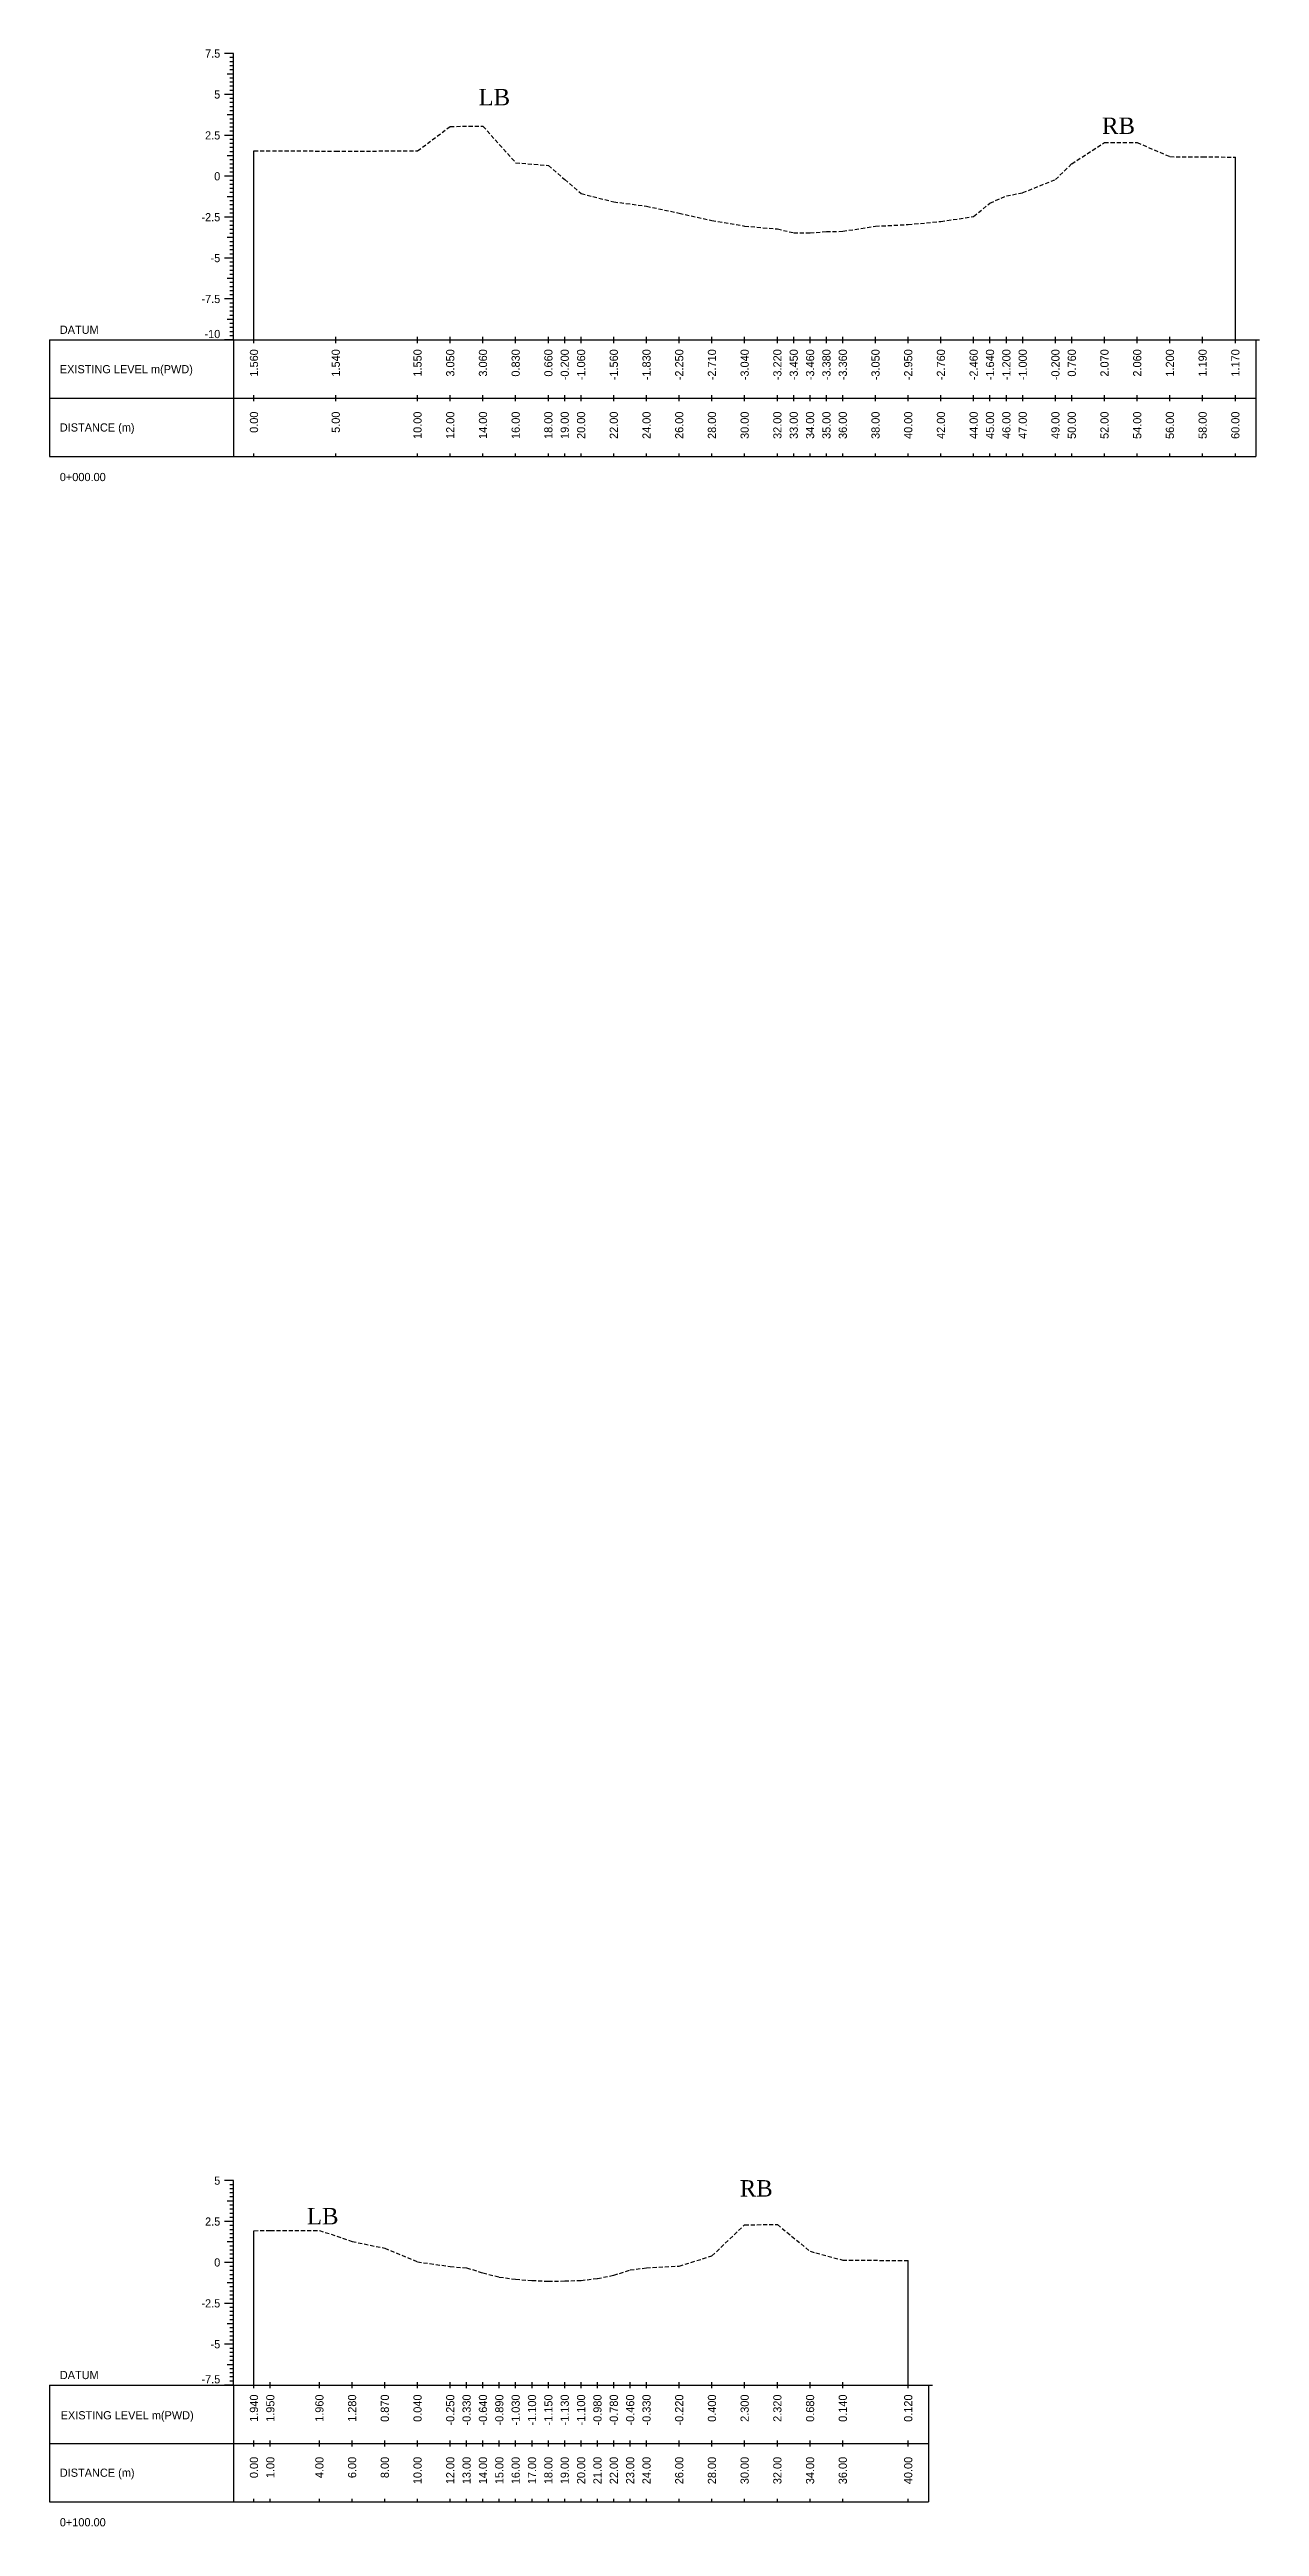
# Model space of a CAD drawing. Header units: inches. Extents: x 3247 to 4722, y -1199 to -293.
# Drawn here: x 3547.9 to 3621.9, y -858.4 to -707 of the extents above; entities that cross this region are included whole.
import ezdxf
from ezdxf.enums import TextEntityAlignment as Align

# ---------------------------------------------------------------- set-up
doc = ezdxf.new("R2010")
doc.units = ezdxf.units.IN
doc.header["$MEASUREMENT"] = 0
doc.linetypes.add('HIDDEN', pattern=[0.375, 0.25, -0.125])
doc.layers.add('CS_Drawing', color=7, linetype='Continuous')
doc.layers.add('GL', color=3, linetype='HIDDEN')
doc.styles.add('romans', font='romans.shx')

msp = doc.modelspace()

# ---------------------------------------------------------------- texts
at = {"char_height": 1, "width": 685.1065, "attachment_point": 1, "style": 'romans'}
for s, insert in [('{\\fTimes New Roman|b0|i0|c0|p18;LB}', (3574.13, -709.38)), ('{\\fTimes New Roman|b0|i0|c0|p18;RB}', (3612.25, -711.13)), ('{\\fTimes New Roman|b0|i0|c0|p18;RB}', (3590.1, -837.19)), ('{\\fTimes New Roman|b0|i0|c0|p18;LB}', (3563.64, -838.89))]:
    msp.add_mtext(s, dxfattribs=dict(at, insert=insert))
at = {"layer": 'CS_Drawing'}
for s, p in [('7.5', (3558.34, -707.22)), ('5', (3558.34, -709.72)), ('2.5', (3558.34, -712.22)), ('0', (3558.34, -714.72)), ('-2.5', (3558.34, -717.22)), ('-5', (3558.34, -719.72)), ('-7.5', (3558.34, -722.22)), ('5', (3558.34, -837.22)), ('2.5', (3558.34, -839.72)), ('0', (3558.34, -842.22)), ('-2.5', (3558.34, -844.72)), ('-5', (3558.34, -847.22))]:
    msp.add_text(s, height=0.5, dxfattribs=at).set_placement(p, align=Align.MIDDLE_RIGHT)
for s, p in [('DATUM', (3548.53, -724.1)), ('EXISTING LEVEL m(PWD)', (3548.53, -726.51)), ('DISTANCE (m)', (3548.53, -730.07)), ('0+000.00', (3548.53, -733.1)), ('DATUM', (3548.53, -849.1)), ('EXISTING LEVEL m(PWD)', (3548.58, -851.56)), ('DISTANCE (m)', (3548.53, -855.07)), ('0+100.00', (3548.53, -858.1))]:
    msp.add_text(s, height=0.5, dxfattribs=at).set_placement(p, align=Align.MIDDLE_LEFT)
for s, p in [('-10', (3558.34, -724.61)), ('-7.5', (3558.34, -849.61))]:
    msp.add_text(s, height=0.5, dxfattribs=at).set_placement(p, align=Align.RIGHT)
for s, p in [('1.560', (3560.4, -725.29)), ('1.540', (3565.4, -725.29)), ('1.550', (3570.4, -725.29)), ('3.050', (3572.4, -725.29)), ('3.060', (3574.4, -725.29)), ('0.830', (3576.4, -725.29)), ('0.660', (3578.4, -725.29)), ('-0.200', (3579.4, -725.29)), ('-1.060', (3580.4, -725.29)), ('-1.560', (3582.4, -725.29)), ('-1.830', (3584.4, -725.29)), ('-2.250', (3586.4, -725.29)), ('-2.710', (3588.4, -725.29)), ('-3.040', (3590.4, -725.29)), ('-3.220', (3592.4, -725.29)), ('-3.450', (3593.4, -725.29)), ('-3.460', (3594.4, -725.29)), ('-3.380', (3595.4, -725.29)), ('-3.360', (3596.4, -725.29)), ('-3.050', (3598.4, -725.29)), ('-2.950', (3600.4, -725.29)), ('-2.760', (3602.4, -725.29)), ('-2.460', (3604.4, -725.29)), ('-1.640', (3605.4, -725.29)), ('-1.200', (3606.4, -725.29)), ('-1.000', (3607.4, -725.29)), ('-0.200', (3609.4, -725.29)), ('0.760', (3610.4, -725.29)), ('2.070', (3612.4, -725.29)), ('2.060', (3614.4, -725.29)), ('1.200', (3616.4, -725.29)), ('1.190', (3618.4, -725.29)), ('1.170', (3620.4, -725.29)), ('0.00', (3560.4, -729.1)), ('5.00', (3565.4, -729.1)), ('10.00', (3570.4, -729.1)), ('12.00', (3572.4, -729.1)), ('14.00', (3574.4, -729.1)), ('16.00', (3576.4, -729.1)), ('18.00', (3578.4, -729.1)), ('19.00', (3579.4, -729.1)), ('20.00', (3580.4, -729.1)), ('22.00', (3582.4, -729.1)), ('24.00', (3584.4, -729.1)), ('26.00', (3586.4, -729.1)), ('28.00', (3588.4, -729.1)), ('30.00', (3590.4, -729.1)), ('32.00', (3592.4, -729.1)), ('33.00', (3593.4, -729.1)), ('34.00', (3594.4, -729.1)), ('35.00', (3595.4, -729.1)), ('36.00', (3596.4, -729.1)), ('38.00', (3598.4, -729.1)), ('40.00', (3600.4, -729.1)), ('42.00', (3602.4, -729.1)), ('44.00', (3604.4, -729.1)), ('45.00', (3605.4, -729.1)), ('46.00', (3606.4, -729.1)), ('47.00', (3607.4, -729.1)), ('49.00', (3609.4, -729.1)), ('50.00', (3610.4, -729.1)), ('52.00', (3612.4, -729.1)), ('54.00', (3614.4, -729.1)), ('56.00', (3616.4, -729.1)), ('58.00', (3618.4, -729.1)), ('60.00', (3620.4, -729.1)), ('1.940', (3560.4, -850.29)), ('1.950', (3561.4, -850.29)), ('1.960', (3564.4, -850.29)), ('1.280', (3566.4, -850.29)), ('0.870', (3568.4, -850.29)), ('0.040', (3570.4, -850.29)), ('-0.250', (3572.4, -850.29)), ('-0.330', (3573.4, -850.29)), ('-0.640', (3574.4, -850.29)), ('-0.890', (3575.4, -850.29)), ('-1.030', (3576.4, -850.29)), ('-1.100', (3577.4, -850.29)), ('-1.150', (3578.4, -850.29)), ('-1.130', (3579.4, -850.29)), ('-1.100', (3580.4, -850.29)), ('-0.980', (3581.4, -850.29)), ('-0.780', (3582.4, -850.29)), ('-0.460', (3583.4, -850.29)), ('-0.330', (3584.4, -850.29)), ('-0.220', (3586.4, -850.29)), ('0.400', (3588.4, -850.29)), ('2.300', (3590.4, -850.29)), ('2.320', (3592.4, -850.29)), ('0.680', (3594.4, -850.29)), ('0.140', (3596.4, -850.29)), ('0.120', (3600.4, -850.29)), ('0.00', (3560.4, -854.1)), ('1.00', (3561.4, -854.1)), ('4.00', (3564.4, -854.1)), ('6.00', (3566.4, -854.1)), ('8.00', (3568.4, -854.1)), ('10.00', (3570.4, -854.1)), ('12.00', (3572.4, -854.1)), ('13.00', (3573.4, -854.1)), ('14.00', (3574.4, -854.1)), ('15.00', (3575.4, -854.1)), ('16.00', (3576.4, -854.1)), ('17.00', (3577.4, -854.1)), ('18.00', (3578.4, -854.1)), ('19.00', (3579.4, -854.1)), ('20.00', (3580.4, -854.1)), ('21.00', (3581.4, -854.1)), ('22.00', (3582.4, -854.1)), ('23.00', (3583.4, -854.1)), ('24.00', (3584.4, -854.1)), ('26.00', (3586.4, -854.1)), ('28.00', (3588.4, -854.1)), ('30.00', (3590.4, -854.1)), ('32.00', (3592.4, -854.1)), ('34.00', (3594.4, -854.1)), ('36.00', (3596.4, -854.1)), ('40.00', (3600.4, -854.1))]:
    msp.add_text(s, height=0.5, rotation=90, dxfattribs=at).set_placement(p, align=Align.MIDDLE_RIGHT)

# ---------------------------------------------------------------- linework, layer by layer
at = {"layer": 'CS_Drawing'}
for p, q in [((3559.15, -707.22), (3558.59, -707.22)), ((3559.15, -707.22), (3558.76, -707.22)), ((3559.15, -707.22), (3558.93, -707.22)), ((3559.15, -707.47), (3558.93, -707.47)), ((3559.15, -707.72), (3558.93, -707.72)), ((3559.15, -707.97), (3558.93, -707.97)), ((3559.15, -708.22), (3558.93, -708.22)), ((3559.15, -724.72), (3559.15, -707.22)), ((3559.15, -709.72), (3558.59, -709.72)), ((3559.15, -708.47), (3558.76, -708.47)), ((3559.15, -709.72), (3558.76, -709.72)), ((3559.15, -708.47), (3558.93, -708.47)), ((3559.15, -708.72), (3558.93, -708.72)), ((3559.15, -708.97), (3558.93, -708.97)), ((3559.15, -709.22), (3558.93, -709.22)), ((3559.15, -709.47), (3558.93, -709.47)), ((3559.15, -709.72), (3558.93, -709.72)), ((3559.15, -709.97), (3558.93, -709.97)), ((3559.15, -710.97), (3558.76, -710.97)), ((3559.15, -710.22), (3558.93, -710.22)), ((3559.15, -710.47), (3558.93, -710.47)), ((3559.15, -710.72), (3558.93, -710.72)), ((3559.15, -710.97), (3558.93, -710.97)), ((3559.15, -711.22), (3558.93, -711.22)), ((3559.15, -711.47), (3558.93, -711.47)), ((3559.15, -712.22), (3558.59, -712.22)), ((3559.15, -712.22), (3558.76, -712.22)), ((3559.15, -711.72), (3558.93, -711.72)), ((3559.15, -711.97), (3558.93, -711.97)), ((3559.15, -712.22), (3558.93, -712.22)), ((3559.15, -712.47), (3558.93, -712.47)), ((3559.15, -712.72), (3558.93, -712.72)), ((3559.15, -712.97), (3558.93, -712.97)), ((3559.15, -713.47), (3558.76, -713.47)), ((3559.15, -713.22), (3558.93, -713.22)), ((3559.15, -713.47), (3558.93, -713.47)), ((3559.15, -713.72), (3558.93, -713.72)), ((3559.15, -713.97), (3558.93, -713.97)), ((3559.15, -714.22), (3558.93, -714.22)), ((3559.15, -714.47), (3558.93, -714.47)), ((3560.4, -724.72), (3560.4, -713.16)), ((3620.4, -724.72), (3620.4, -713.55)), ((3559.15, -714.72), (3558.59, -714.72)), ((3559.15, -714.72), (3558.76, -714.72)), ((3559.15, -715.97), (3558.76, -715.97)), ((3559.15, -714.72), (3558.93, -714.72)), ((3559.15, -714.97), (3558.93, -714.97)), ((3559.15, -715.22), (3558.93, -715.22)), ((3559.15, -715.47), (3558.93, -715.47)), ((3559.15, -715.72), (3558.93, -715.72)), ((3559.15, -715.97), (3558.93, -715.97)), ((3559.15, -717.22), (3558.59, -717.22)), ((3559.15, -717.22), (3558.76, -717.22)), ((3559.15, -716.22), (3558.93, -716.22)), ((3559.15, -716.47), (3558.93, -716.47)), ((3559.15, -716.72), (3558.93, -716.72)), ((3559.15, -716.97), (3558.93, -716.97)), ((3559.15, -717.22), (3558.93, -717.22)), ((3559.15, -717.47), (3558.93, -717.47)), ((3559.15, -718.47), (3558.76, -718.47)), ((3559.15, -717.72), (3558.93, -717.72)), ((3559.15, -717.97), (3558.93, -717.97)), ((3559.15, -718.22), (3558.93, -718.22)), ((3559.15, -718.47), (3558.93, -718.47)), ((3559.15, -718.72), (3558.93, -718.72)), ((3559.15, -718.97), (3558.93, -718.97)), ((3559.15, -719.72), (3558.59, -719.72)), ((3559.15, -719.72), (3558.76, -719.72)), ((3559.15, -719.22), (3558.93, -719.22)), ((3559.15, -719.47), (3558.93, -719.47)), ((3559.15, -719.72), (3558.93, -719.72)), ((3559.15, -719.97), (3558.93, -719.97)), ((3559.15, -720.22), (3558.93, -720.22)), ((3559.15, -720.47), (3558.93, -720.47)), ((3559.15, -720.97), (3558.76, -720.97)), ((3559.15, -720.72), (3558.93, -720.72)), ((3559.15, -720.97), (3558.93, -720.97)), ((3559.15, -721.22), (3558.93, -721.22)), ((3559.15, -721.47), (3558.93, -721.47)), ((3559.15, -721.72), (3558.93, -721.72)), ((3559.15, -721.97), (3558.93, -721.97)), ((3559.15, -722.22), (3558.59, -722.22)), ((3559.15, -722.22), (3558.76, -722.22)), ((3559.15, -723.47), (3558.76, -723.47)), ((3559.15, -722.22), (3558.93, -722.22)), ((3559.15, -722.47), (3558.93, -722.47)), ((3559.15, -722.72), (3558.93, -722.72)), ((3559.15, -722.97), (3558.93, -722.97)), ((3559.15, -723.22), (3558.93, -723.22)), ((3559.15, -723.47), (3558.93, -723.47)), ((3547.9, -724.72), (3559.15, -724.72)), ((3547.9, -724.72), (3547.9, -731.85)), ((3559.15, -724.72), (3558.59, -724.72)), ((3559.15, -724.72), (3558.76, -724.72)), ((3559.15, -723.72), (3558.93, -723.72)), ((3559.15, -723.97), (3558.93, -723.97)), ((3559.15, -724.22), (3558.93, -724.22)), ((3559.15, -724.47), (3558.93, -724.47)), ((3559.15, -724.72), (3558.93, -724.72)), ((3559.15, -724.72), (3621.65, -724.72)), ((3559.15, -724.72), (3559.15, -731.85)), ((3560.4, -724.91), (3560.4, -724.54)), ((3565.4, -724.91), (3565.4, -724.54)), ((3570.4, -724.91), (3570.4, -724.54)), ((3572.4, -724.91), (3572.4, -724.54)), ((3574.4, -724.91), (3574.4, -724.54)), ((3576.4, -724.91), (3576.4, -724.54)), ((3578.4, -724.91), (3578.4, -724.54)), ((3579.4, -724.91), (3579.4, -724.54)), ((3580.4, -724.91), (3580.4, -724.54)), ((3582.4, -724.91), (3582.4, -724.54)), ((3584.4, -724.91), (3584.4, -724.54)), ((3586.4, -724.91), (3586.4, -724.54)), ((3588.4, -724.91), (3588.4, -724.54)), ((3590.4, -724.91), (3590.4, -724.54)), ((3592.4, -724.91), (3592.4, -724.54)), ((3593.4, -724.91), (3593.4, -724.54)), ((3594.4, -724.91), (3594.4, -724.54)), ((3595.4, -724.91), (3595.4, -724.54)), ((3596.4, -724.91), (3596.4, -724.54)), ((3598.4, -724.91), (3598.4, -724.54)), ((3600.4, -724.91), (3600.4, -724.54)), ((3602.4, -724.91), (3602.4, -724.54)), ((3604.4, -724.91), (3604.4, -724.54)), ((3605.4, -724.91), (3605.4, -724.54)), ((3606.4, -724.91), (3606.4, -724.54)), ((3607.4, -724.91), (3607.4, -724.54)), ((3609.4, -724.91), (3609.4, -724.54)), ((3610.4, -724.91), (3610.4, -724.54)), ((3612.4, -724.91), (3612.4, -724.54)), ((3614.4, -724.91), (3614.4, -724.54)), ((3616.4, -724.91), (3616.4, -724.54)), ((3618.4, -724.91), (3618.4, -724.54)), ((3620.4, -724.91), (3620.4, -724.54)), ((3621.65, -724.72), (3621.88, -724.72)), ((3621.65, -724.72), (3621.65, -731.85)), ((3560.4, -728.47), (3560.4, -728.1)), ((3565.4, -728.47), (3565.4, -728.1)), ((3570.4, -728.47), (3570.4, -728.1)), ((3572.4, -728.47), (3572.4, -728.1)), ((3574.4, -728.47), (3574.4, -728.1)), ((3576.4, -728.47), (3576.4, -728.1)), ((3578.4, -728.47), (3578.4, -728.1)), ((3579.4, -728.47), (3579.4, -728.1)), ((3580.4, -728.47), (3580.4, -728.1)), ((3582.4, -728.47), (3582.4, -728.1)), ((3584.4, -728.47), (3584.4, -728.1)), ((3586.4, -728.47), (3586.4, -728.1)), ((3588.4, -728.47), (3588.4, -728.1)), ((3590.4, -728.47), (3590.4, -728.1)), ((3592.4, -728.47), (3592.4, -728.1)), ((3593.4, -728.47), (3593.4, -728.1)), ((3594.4, -728.47), (3594.4, -728.1)), ((3595.4, -728.47), (3595.4, -728.1)), ((3596.4, -728.47), (3596.4, -728.1)), ((3598.4, -728.47), (3598.4, -728.1)), ((3600.4, -728.47), (3600.4, -728.1)), ((3602.4, -728.47), (3602.4, -728.1)), ((3604.4, -728.47), (3604.4, -728.1)), ((3605.4, -728.47), (3605.4, -728.1)), ((3606.4, -728.47), (3606.4, -728.1)), ((3607.4, -728.47), (3607.4, -728.1)), ((3609.4, -728.47), (3609.4, -728.1)), ((3610.4, -728.47), (3610.4, -728.1)), ((3612.4, -728.47), (3612.4, -728.1)), ((3614.4, -728.47), (3614.4, -728.1)), ((3616.4, -728.47), (3616.4, -728.1)), ((3618.4, -728.47), (3618.4, -728.1)), ((3620.4, -728.47), (3620.4, -728.1)), ((3547.9, -728.29), (3559.15, -728.29)), ((3559.15, -728.29), (3621.65, -728.29)), ((3559.15, -728.29), (3621.65, -728.29)), ((3547.9, -731.85), (3559.15, -731.85)), ((3559.15, -731.85), (3621.65, -731.85)), ((3560.4, -731.85), (3560.4, -731.66)), ((3565.4, -731.85), (3565.4, -731.66)), ((3570.4, -731.85), (3570.4, -731.66)), ((3572.4, -731.85), (3572.4, -731.66)), ((3574.4, -731.85), (3574.4, -731.66)), ((3576.4, -731.85), (3576.4, -731.66)), ((3578.4, -731.85), (3578.4, -731.66)), ((3579.4, -731.85), (3579.4, -731.66)), ((3580.4, -731.85), (3580.4, -731.66)), ((3582.4, -731.85), (3582.4, -731.66)), ((3584.4, -731.85), (3584.4, -731.66)), ((3586.4, -731.85), (3586.4, -731.66)), ((3588.4, -731.85), (3588.4, -731.66)), ((3590.4, -731.85), (3590.4, -731.66)), ((3592.4, -731.85), (3592.4, -731.66)), ((3593.4, -731.85), (3593.4, -731.66)), ((3594.4, -731.85), (3594.4, -731.66)), ((3595.4, -731.85), (3595.4, -731.66)), ((3596.4, -731.85), (3596.4, -731.66)), ((3598.4, -731.85), (3598.4, -731.66)), ((3600.4, -731.85), (3600.4, -731.66)), ((3602.4, -731.85), (3602.4, -731.66)), ((3604.4, -731.85), (3604.4, -731.66)), ((3605.4, -731.85), (3605.4, -731.66)), ((3606.4, -731.85), (3606.4, -731.66)), ((3607.4, -731.85), (3607.4, -731.66)), ((3609.4, -731.85), (3609.4, -731.66)), ((3610.4, -731.85), (3610.4, -731.66)), ((3612.4, -731.85), (3612.4, -731.66)), ((3614.4, -731.85), (3614.4, -731.66)), ((3616.4, -731.85), (3616.4, -731.66)), ((3618.4, -731.85), (3618.4, -731.66)), ((3620.4, -731.85), (3620.4, -731.66)), ((3559.15, -837.22), (3558.59, -837.22)), ((3559.15, -837.22), (3558.76, -837.22)), ((3559.15, -838.47), (3558.76, -838.47)), ((3559.15, -837.22), (3558.93, -837.22)), ((3559.15, -837.47), (3558.93, -837.47)), ((3559.15, -837.72), (3558.93, -837.72)), ((3559.15, -837.97), (3558.93, -837.97)), ((3559.15, -838.22), (3558.93, -838.22)), ((3559.15, -838.47), (3558.93, -838.47)), ((3559.15, -849.72), (3559.15, -837.22)), ((3559.15, -839.72), (3558.59, -839.72)), ((3559.15, -839.72), (3558.76, -839.72)), ((3559.15, -838.72), (3558.93, -838.72)), ((3559.15, -838.97), (3558.93, -838.97)), ((3559.15, -839.22), (3558.93, -839.22)), ((3559.15, -839.47), (3558.93, -839.47)), ((3559.15, -839.72), (3558.93, -839.72)), ((3559.15, -839.97), (3558.93, -839.97)), ((3559.15, -840.97), (3558.76, -840.97)), ((3559.15, -840.22), (3558.93, -840.22)), ((3559.15, -840.47), (3558.93, -840.47)), ((3559.15, -840.72), (3558.93, -840.72)), ((3559.15, -840.97), (3558.93, -840.97)), ((3559.15, -841.22), (3558.93, -841.22)), ((3559.15, -841.47), (3558.93, -841.47)), ((3560.4, -849.72), (3560.4, -840.28)), ((3559.15, -842.22), (3558.59, -842.22)), ((3559.15, -842.22), (3558.76, -842.22)), ((3559.15, -841.72), (3558.93, -841.72)), ((3559.15, -841.97), (3558.93, -841.97)), ((3559.15, -842.22), (3558.93, -842.22)), ((3559.15, -842.47), (3558.93, -842.47)), ((3559.15, -842.72), (3558.93, -842.72)), ((3559.15, -842.97), (3558.93, -842.97)), ((3600.4, -849.72), (3600.4, -842.1)), ((3559.15, -843.47), (3558.76, -843.47)), ((3559.15, -843.22), (3558.93, -843.22)), ((3559.15, -843.47), (3558.93, -843.47)), ((3559.15, -843.72), (3558.93, -843.72)), ((3559.15, -843.97), (3558.93, -843.97)), ((3559.15, -844.22), (3558.93, -844.22)), ((3559.15, -844.47), (3558.93, -844.47)), ((3559.15, -844.72), (3558.59, -844.72)), ((3559.15, -844.72), (3558.76, -844.72)), ((3559.15, -845.97), (3558.76, -845.97)), ((3559.15, -844.72), (3558.93, -844.72)), ((3559.15, -844.97), (3558.93, -844.97)), ((3559.15, -845.22), (3558.93, -845.22)), ((3559.15, -845.47), (3558.93, -845.47)), ((3559.15, -845.72), (3558.93, -845.72)), ((3559.15, -845.97), (3558.93, -845.97)), ((3559.15, -846.22), (3558.93, -846.22)), ((3559.15, -847.22), (3558.59, -847.22)), ((3559.15, -847.22), (3558.76, -847.22)), ((3559.15, -846.47), (3558.93, -846.47)), ((3559.15, -846.72), (3558.93, -846.72)), ((3559.15, -846.97), (3558.93, -846.97)), ((3559.15, -847.22), (3558.93, -847.22)), ((3559.15, -847.47), (3558.93, -847.47)), ((3559.15, -847.72), (3558.93, -847.72)), ((3559.15, -848.47), (3558.76, -848.47)), ((3559.15, -847.97), (3558.93, -847.97)), ((3559.15, -848.22), (3558.93, -848.22)), ((3559.15, -848.47), (3558.93, -848.47)), ((3559.15, -848.72), (3558.93, -848.72)), ((3559.15, -848.97), (3558.93, -848.97)), ((3559.15, -849.22), (3558.93, -849.22)), ((3547.9, -849.72), (3559.15, -849.72)), ((3547.9, -849.72), (3547.9, -856.85)), ((3559.15, -849.72), (3558.59, -849.72)), ((3559.15, -849.72), (3558.76, -849.72)), ((3559.15, -849.47), (3558.93, -849.47)), ((3559.15, -849.72), (3558.93, -849.72)), ((3559.15, -849.72), (3601.65, -849.72)), ((3559.15, -849.72), (3559.15, -856.85)), ((3560.4, -849.91), (3560.4, -849.54)), ((3561.4, -849.91), (3561.4, -849.54)), ((3564.4, -849.91), (3564.4, -849.54)), ((3566.4, -849.91), (3566.4, -849.54)), ((3568.4, -849.91), (3568.4, -849.54)), ((3570.4, -849.91), (3570.4, -849.54)), ((3572.4, -849.91), (3572.4, -849.54)), ((3573.4, -849.91), (3573.4, -849.54)), ((3574.4, -849.91), (3574.4, -849.54)), ((3575.4, -849.91), (3575.4, -849.54)), ((3576.4, -849.91), (3576.4, -849.54)), ((3577.4, -849.91), (3577.4, -849.54)), ((3578.4, -849.91), (3578.4, -849.54)), ((3579.4, -849.91), (3579.4, -849.54)), ((3580.4, -849.91), (3580.4, -849.54)), ((3581.4, -849.91), (3581.4, -849.54)), ((3582.4, -849.91), (3582.4, -849.54)), ((3583.4, -849.91), (3583.4, -849.54)), ((3584.4, -849.91), (3584.4, -849.54)), ((3586.4, -849.91), (3586.4, -849.54)), ((3588.4, -849.91), (3588.4, -849.54)), ((3590.4, -849.91), (3590.4, -849.54)), ((3592.4, -849.91), (3592.4, -849.54)), ((3594.4, -849.91), (3594.4, -849.54)), ((3596.4, -849.91), (3596.4, -849.54)), ((3600.4, -849.91), (3600.4, -849.54)), ((3601.65, -849.72), (3601.88, -849.72)), ((3601.65, -849.72), (3601.65, -856.85)), ((3547.9, -853.29), (3559.15, -853.29)), ((3559.15, -853.29), (3601.65, -853.29)), ((3559.15, -853.29), (3601.65, -853.29)), ((3560.4, -853.47), (3560.4, -853.1)), ((3561.4, -853.47), (3561.4, -853.1)), ((3564.4, -853.47), (3564.4, -853.1)), ((3566.4, -853.47), (3566.4, -853.1)), ((3568.4, -853.47), (3568.4, -853.1)), ((3570.4, -853.47), (3570.4, -853.1)), ((3572.4, -853.47), (3572.4, -853.1)), ((3573.4, -853.47), (3573.4, -853.1)), ((3574.4, -853.47), (3574.4, -853.1)), ((3575.4, -853.47), (3575.4, -853.1)), ((3576.4, -853.47), (3576.4, -853.1)), ((3577.4, -853.47), (3577.4, -853.1)), ((3578.4, -853.47), (3578.4, -853.1)), ((3579.4, -853.47), (3579.4, -853.1)), ((3580.4, -853.47), (3580.4, -853.1)), ((3581.4, -853.47), (3581.4, -853.1)), ((3582.4, -853.47), (3582.4, -853.1)), ((3583.4, -853.47), (3583.4, -853.1)), ((3584.4, -853.47), (3584.4, -853.1)), ((3586.4, -853.47), (3586.4, -853.1)), ((3588.4, -853.47), (3588.4, -853.1)), ((3590.4, -853.47), (3590.4, -853.1)), ((3592.4, -853.47), (3592.4, -853.1)), ((3594.4, -853.47), (3594.4, -853.1)), ((3596.4, -853.47), (3596.4, -853.1)), ((3600.4, -853.47), (3600.4, -853.1)), ((3560.4, -856.85), (3560.4, -856.66)), ((3561.4, -856.85), (3561.4, -856.66)), ((3564.4, -856.85), (3564.4, -856.66)), ((3566.4, -856.85), (3566.4, -856.66)), ((3568.4, -856.85), (3568.4, -856.66)), ((3570.4, -856.85), (3570.4, -856.66)), ((3572.4, -856.85), (3572.4, -856.66)), ((3573.4, -856.85), (3573.4, -856.66)), ((3574.4, -856.85), (3574.4, -856.66)), ((3575.4, -856.85), (3575.4, -856.66)), ((3576.4, -856.85), (3576.4, -856.66)), ((3577.4, -856.85), (3577.4, -856.66)), ((3578.4, -856.85), (3578.4, -856.66)), ((3579.4, -856.85), (3579.4, -856.66)), ((3580.4, -856.85), (3580.4, -856.66)), ((3581.4, -856.85), (3581.4, -856.66)), ((3582.4, -856.85), (3582.4, -856.66)), ((3583.4, -856.85), (3583.4, -856.66)), ((3584.4, -856.85), (3584.4, -856.66)), ((3586.4, -856.85), (3586.4, -856.66)), ((3588.4, -856.85), (3588.4, -856.66)), ((3590.4, -856.85), (3590.4, -856.66)), ((3592.4, -856.85), (3592.4, -856.66)), ((3594.4, -856.85), (3594.4, -856.66)), ((3596.4, -856.85), (3596.4, -856.66)), ((3600.4, -856.85), (3600.4, -856.66)), ((3547.9, -856.85), (3559.15, -856.85)), ((3559.15, -856.85), (3601.65, -856.85))]:
    msp.add_line(p, q, dxfattribs=at)
at = {"layer": 'GL'}
for points in [[(3560.4, -713.16), (3565.4, -713.18), (3570.4, -713.17), (3572.4, -711.67), (3574.4, -711.66), (3576.4, -713.89), (3578.4, -714.06), (3579.4, -714.92), (3580.4, -715.78), (3582.4, -716.28), (3584.4, -716.55), (3586.4, -716.97), (3588.4, -717.43), (3590.4, -717.76), (3592.4, -717.94), (3593.4, -718.17), (3594.4, -718.18), (3595.4, -718.1), (3596.4, -718.08), (3598.4, -717.77), (3600.4, -717.67), (3602.4, -717.48), (3604.4, -717.18), (3605.4, -716.36), (3606.4, -715.92), (3607.4, -715.72), (3609.4, -714.92), (3610.4, -713.96), (3612.4, -712.65), (3614.4, -712.66), (3616.4, -713.52), (3618.4, -713.53), (3620.4, -713.55)], [(3560.4, -840.28), (3561.4, -840.27), (3564.4, -840.26), (3566.4, -840.94), (3568.4, -841.35), (3570.4, -842.18), (3572.4, -842.47), (3573.4, -842.55), (3574.4, -842.86), (3575.4, -843.11), (3576.4, -843.25), (3577.4, -843.32), (3578.4, -843.37), (3579.4, -843.35), (3580.4, -843.32), (3581.4, -843.2), (3582.4, -843), (3583.4, -842.68), (3584.4, -842.55), (3586.4, -842.44), (3588.4, -841.82), (3590.4, -839.92), (3592.4, -839.9), (3594.4, -841.54), (3596.4, -842.08), (3600.4, -842.1)]]:
    msp.add_lwpolyline(points, dxfattribs=at)

msp.set_redraw_order([(e.dxf.handle, doc.entitydb.next_handle()) for e in msp.query("TEXT MTEXT ATTDEF DIMENSION ARC_DIMENSION")])  # texts and dimensions are drawn at this point

doc.saveas('drawing.dxf')
